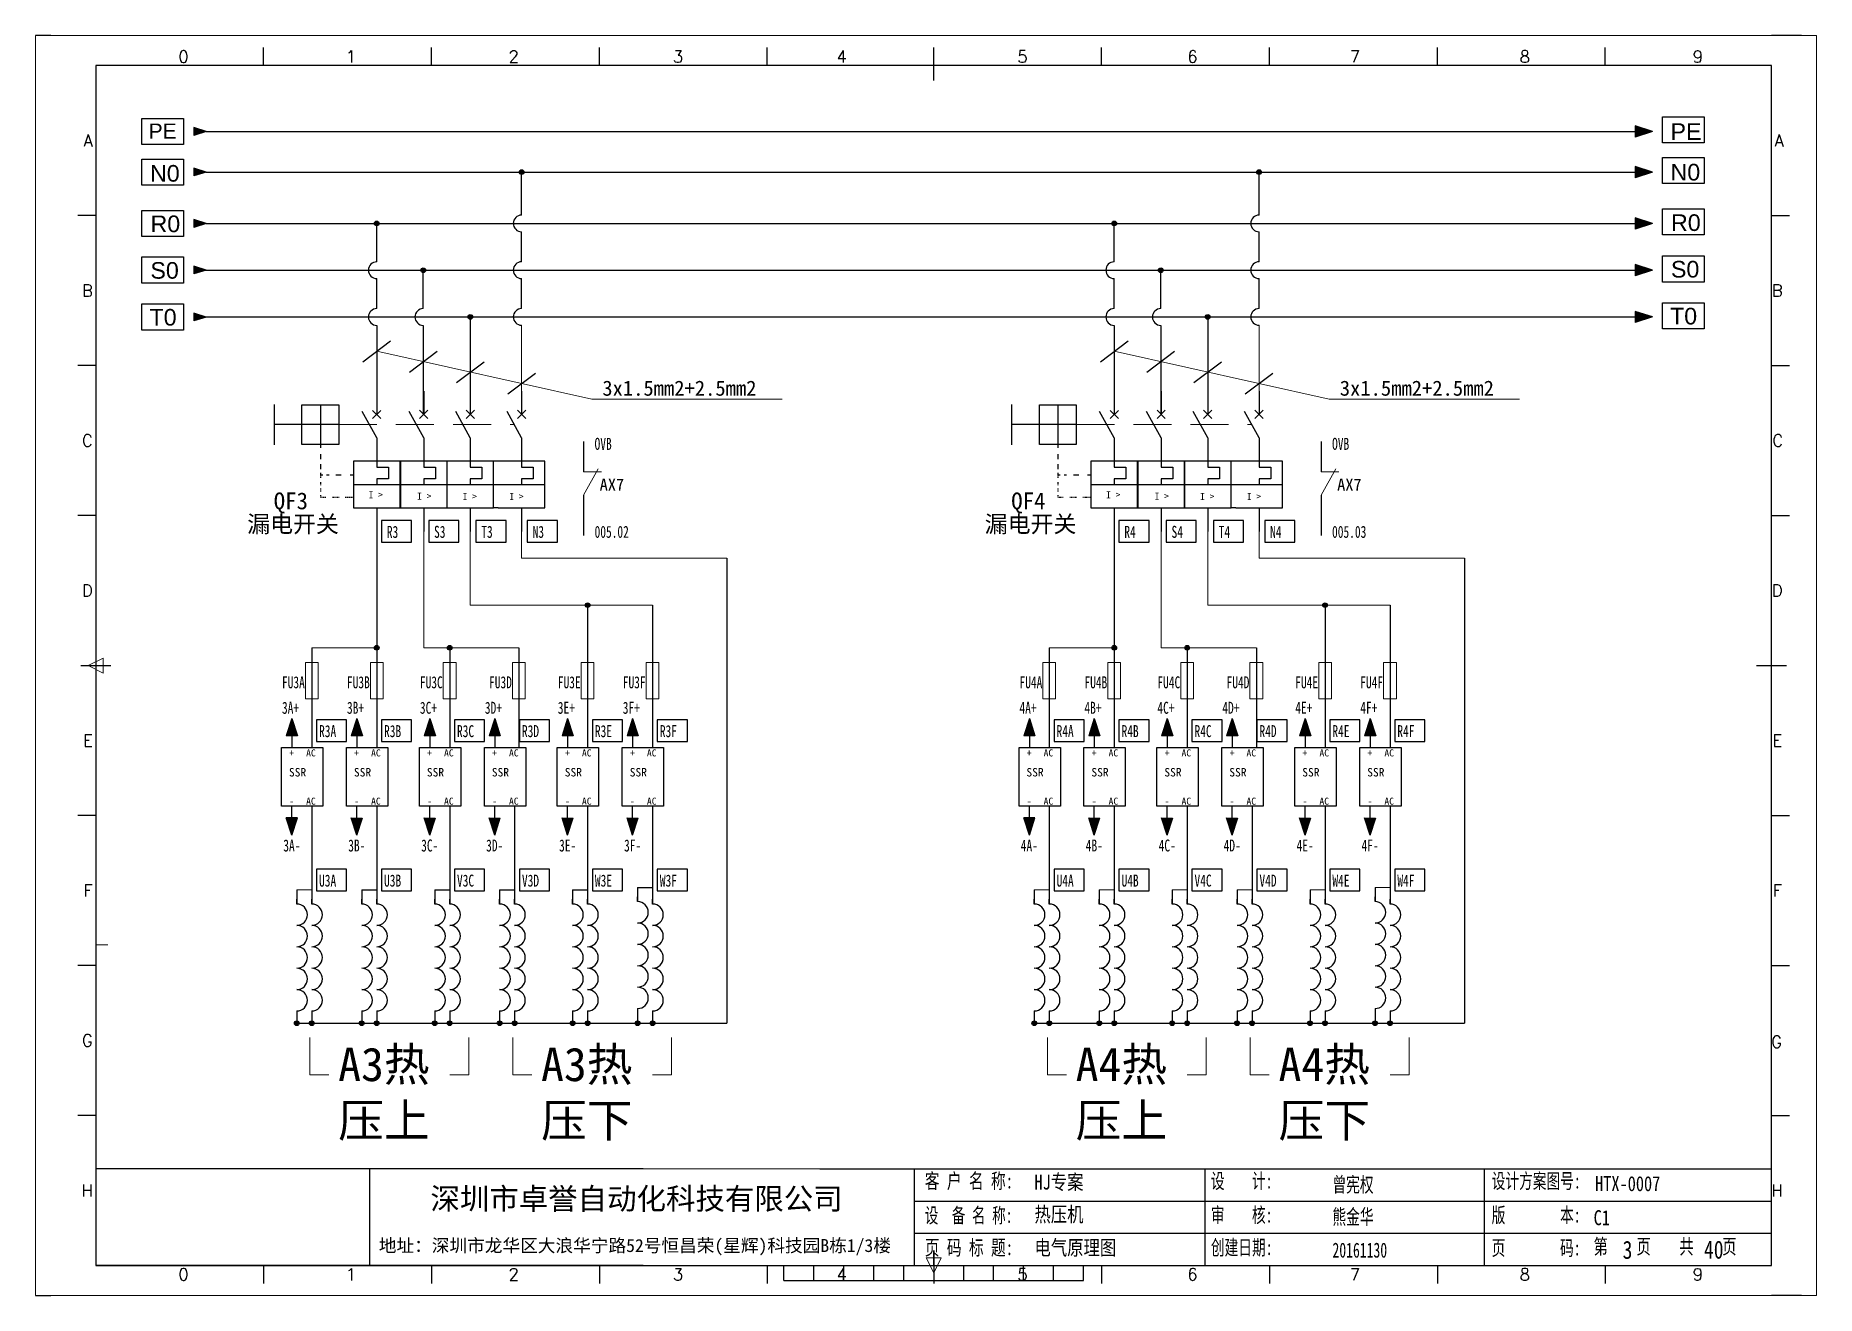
# Model space of a CAD drawing. Extents: x 35123 to 43919, y -4314 to -326.
# Drawn here: x 36271.6 to 36568.6, y -2913.9 to -2703.9 of the extents above; entities that cross this region are included whole.
import ezdxf
from ezdxf.enums import TextEntityAlignment as Align

# ---------------------------------------------------------------- set-up
doc = ezdxf.new("R2010")
doc.units = 0
doc.header["$MEASUREMENT"] = 0
for name, pattern in [('ACANSTGL', [0.11811, 0.07874, -0.03937]), ('ACISOWELD', [3, 2, -1]), ('DASHED2', [9.525, 6.35, -3.175])]:
    doc.linetypes.add(name, pattern=pattern)
for name, color, linetype in [('AE_BOR', 1, 'Continuous'), ('MISC', 2, 'Continuous'), ('SYMS', 7, 'Continuous'), ('细实线层', 7, 'Continuous')]:
    doc.layers.add(name, color=color, linetype=linetype)
doc.styles.add('Standard0.67', font='', dxfattribs={"width": 0.67})
doc.styles.add('Standard_0.8', font='SimSun.ttf', dxfattribs={"width": 0.8})
doc.styles.add('WD', font='romans.shx', dxfattribs={"bigfont": 'gbcbig.shx'})
doc.styles.add('WD_IEC', font='ISOCP2.shx', dxfattribs={"width": 0.9, "height": 4, "bigfont": 'gbcbig.shx'})
doc.styles.add('宋', font='SimSun.ttf', dxfattribs={"width": 0.7})
doc.styles.add('样式 0', font='')
doc.styles.add('样式 8', font='arial.ttf')
doc.styles.get('Standard0.67').set_extended_font_data('FangSong_GB2312')
doc.styles.get('样式 0').set_extended_font_data('KaiTi_GB2312')

msp = doc.modelspace()

# ---------------------------------------------------------------- texts
at = {"color": 0}
for p in [(36366.064, -2763.897), (36489.064, -2763.897)]:
    msp.add_text('3x1.5mm2+2.5mm2', height=2.52, dxfattribs=at).set_placement(p)
at = {"color": 0, "char_height": 2.772, "width": 4.96666, "attachment_point": 1, "style": '样式 8'}
for s, insert in [('N0', (36290.632, -2725.439)), ('N0', (36544.226, -2725.244)), ('R0', (36290.715, -2733.854)), ('R0', (36544.309, -2733.659)), ('S0', (36290.697, -2741.618)), ('S0', (36544.291, -2741.423)), ('T0', (36290.548, -2749.432)), ('T0', (36544.142, -2749.237))]:
    msp.add_mtext(s, dxfattribs=dict(at, insert=insert))
at = {"color": 0, "attachment_point": 1}
for s, insert, char_height, width in [('I >', (36327.086, -2779.818), 1.1694, 4.51104), ('I >', (36450.086, -2779.818), 1.1694, 4.51104), ('I >', (36335.18, -2780.046), 1.1694, 4.51104), ('I >', (36342.765, -2780.098), 1.1694, 4.51104), ('I >', (36350.561, -2780.098), 1.1694, 4.51104), ('I >', (36458.18, -2780.046), 1.1694, 4.51104), ('I >', (36465.765, -2780.098), 1.1694, 4.51104), ('I >', (36473.561, -2780.098), 1.1694, 4.51104), ('+', (36313.858, -2822.853), 1.176, 1.09571), ('AC', (36316.669, -2822.853), 1.176, 1.09571), ('+', (36324.693, -2822.853), 1.176, 1.09571), ('AC', (36327.504, -2822.853), 1.176, 1.09571), ('+', (36336.858, -2822.853), 1.176, 1.09571), ('AC', (36339.669, -2822.853), 1.176, 1.09571), ('+', (36347.693, -2822.853), 1.176, 1.09571), ('AC', (36350.504, -2822.853), 1.176, 1.09571), ('+', (36359.858, -2822.853), 1.176, 1.09571), ('AC', (36362.669, -2822.853), 1.176, 1.09571), ('+', (36370.693, -2822.853), 1.176, 1.09571), ('AC', (36373.504, -2822.853), 1.176, 1.09571), ('+', (36436.858, -2822.853), 1.176, 1.09571), ('AC', (36439.669, -2822.853), 1.176, 1.09571), ('+', (36447.693, -2822.853), 1.176, 1.09571), ('AC', (36450.504, -2822.853), 1.176, 1.09571), ('+', (36459.858, -2822.853), 1.176, 1.09571), ('AC', (36462.669, -2822.853), 1.176, 1.09571), ('+', (36470.693, -2822.853), 1.176, 1.09571), ('AC', (36473.504, -2822.853), 1.176, 1.09571), ('+', (36482.858, -2822.853), 1.176, 1.09571), ('AC', (36485.669, -2822.853), 1.176, 1.09571), ('+', (36493.693, -2822.853), 1.176, 1.09571), ('AC', (36496.504, -2822.853), 1.176, 1.09571), ('SSR', (36313.799, -2825.961), 1.4112, 1.31486), ('SSR', (36324.633, -2825.961), 1.4112, 1.31486), ('SSR', (36336.799, -2825.961), 1.4112, 1.31486), ('SSR', (36347.633, -2825.961), 1.4112, 1.31486), ('SSR', (36359.799, -2825.961), 1.4112, 1.31486), ('SSR', (36370.633, -2825.961), 1.4112, 1.31486), ('SSR', (36436.799, -2825.961), 1.4112, 1.31486), ('SSR', (36447.633, -2825.961), 1.4112, 1.31486), ('SSR', (36459.799, -2825.961), 1.4112, 1.31486), ('SSR', (36470.633, -2825.961), 1.4112, 1.31486), ('SSR', (36482.799, -2825.961), 1.4112, 1.31486), ('SSR', (36493.633, -2825.961), 1.4112, 1.31486), ('-', (36313.858, -2830.896), 1.176, 1.09571), ('AC', (36316.669, -2830.896), 1.176, 1.09571), ('-', (36324.693, -2830.896), 1.176, 1.09571), ('AC', (36327.504, -2830.896), 1.176, 1.09571), ('-', (36336.858, -2830.896), 1.176, 1.09571), ('AC', (36339.669, -2830.896), 1.176, 1.09571), ('-', (36347.693, -2830.896), 1.176, 1.09571), ('AC', (36350.504, -2830.896), 1.176, 1.09571), ('-', (36359.858, -2830.896), 1.176, 1.09571), ('AC', (36362.669, -2830.896), 1.176, 1.09571), ('-', (36370.693, -2830.896), 1.176, 1.09571), ('AC', (36373.504, -2830.896), 1.176, 1.09571), ('-', (36436.858, -2830.896), 1.176, 1.09571), ('AC', (36439.669, -2830.896), 1.176, 1.09571), ('-', (36447.693, -2830.896), 1.176, 1.09571), ('AC', (36450.504, -2830.896), 1.176, 1.09571), ('-', (36459.858, -2830.896), 1.176, 1.09571), ('AC', (36462.669, -2830.896), 1.176, 1.09571), ('-', (36470.693, -2830.896), 1.176, 1.09571), ('AC', (36473.504, -2830.896), 1.176, 1.09571), ('-', (36482.858, -2830.896), 1.176, 1.09571), ('AC', (36485.669, -2830.896), 1.176, 1.09571), ('-', (36493.693, -2830.896), 1.176, 1.09571), ('AC', (36496.504, -2830.896), 1.176, 1.09571)]:
    msp.add_mtext(s, dxfattribs=dict(at, insert=insert, char_height=char_height, width=width))
for s, insert, char_height, width, attachment_point in [('{\\fSimSun|b0|i0|c134|p54;A3热\\P压上}', (36322.012, -2872.556), 5.6, 34.27378, 1), ('{\\fSimSun|b0|i0|c134|p54;A3热\\P压下}', (36355.847, -2872.556), 5.6, 34.27378, 1), ('{\\fSimSun|b0|i0|c134|p54;A4热\\P压上}', (36445.012, -2872.556), 5.6, 34.27378, 1), ('{\\fSimSun|b0|i0|c134|p54;A4热\\P压下}', (36478.847, -2872.556), 5.6, 34.27378, 1), ('{\\fSimSun|b0|i0|c134|p2;深圳市卓誉自动化科技有限公司}', (36337.405, -2899.958), 3.6, 80.67766, 7), ('{\\fSimSun|b0|i0|c134|p2;地址：深圳市龙华区大浪华宁路52号恒昌荣(星辉)科技园B栋1/3楼}', (36328.793, -2907.218), 2.16, 89.25675, 7)]:
    msp.add_mtext(s, dxfattribs=dict(insert=insert, char_height=char_height, width=width, attachment_point=attachment_point))
at = {"ltscale": 2, "attachment_point": 1}
for s, insert, char_height, width, style in [('{\\fSimSun|b0|i0|c134|p2;\\W0.72;客 户 名 称:}', (36419.853, -2893.553), 2.5, 16.24768, 'Standard0.67'), ('HJ专案', (36438.14, -2893.727), 2.5, 33.90777, 'Standard_0.8'), ('{\\fSimSun|b0|i0|c134|p2;设    计:}', (36467.568, -2893.553), 2.5, 12.03121, 'Standard0.67'), ('{\\fSimSun|b0|i0|c134|p2;曾宪权}', (36487.845, -2894.155), 2.5, 12.03121, 'Standard0.67'), ('{\\fSimSun|b0|i0|c134|p2;设计方案图号:}', (36514.401, -2893.553), 2.5, 15.1644, 'Standard0.67'), ('{\\f@SimSun|b0|i0|c134|p2;HTX-0007}', (36531.639, -2893.994), 2.5, 33.90777, 'Standard_0.8'), ('{\\fSimSun|b0|i0|c134|p2;\\W0.66;设  备 名 称:}', (36419.853, -2899.282), 2.5, 15.12342, 'Standard0.67'), ('{\\fSimSun|b0|i0|c134|p2;热压机}', (36438.14, -2899.115), 2.5, 33.90777, 'Standard_0.8'), ('{\\fSimSun|b0|i0|c134|p2;审    核:}', (36467.568, -2899.227), 2.5, 12.03121, 'Standard0.67'), ('{\\fSimSun|b0|i0|c134|p2;熊金华}', (36487.845, -2899.517), 2.5, 12.03121, 'Standard0.67'), ('{\\fSimSun|b0|i0|c134|p2;版        本:}', (36514.401, -2899.227), 2.5, 16.84978, 'Standard0.67'), ('C1', (36531.399, -2899.667), 2.5, 5.97175, 'Standard_0.8'), ('{\\fSimSun|b0|i0|c134|p2;\\W0.72;页 码 标 题:}', (36419.853, -2904.65), 2.5, 15.12342, 'Standard0.67'), ('{\\fSimSun|b0|i0|c134|p2;电气原理图}', (36438.14, -2904.663), 2.5, 33.90777, 'Standard_0.8'), ('{\\fSimSun|b0|i0|c134|p2;创建日期:}', (36467.568, -2904.634), 2.5, 12.03121, 'Standard0.67'), ('{\\fSimSun|b0|i0|c134|p2;页        码:}', (36514.401, -2904.713), 2.5, 15.72579, 'Standard0.67'), ('第    页    共    页', (36531.397, -2904.468), 2.5, 33.90777, '宋'), ('{\\fSimSun|b0|i0|c134|p2;20161130}', (36487.845, -2905.075), 2.5, 12.03121, 'Standard0.67'), ('3', (36536.231, -2904.773), 3, 3.76639, 'Standard_0.8'), ('40', (36549.804, -2904.748), 3, 3.76639, 'Standard_0.8')]:
    msp.add_mtext(s, dxfattribs=dict(at, insert=insert, char_height=char_height, width=width, style=style))
at = {"layer": 'MISC', "color": 0, "attachment_point": 1}
for s, insert, char_height, width, style in [('\\pxqc;PE', (36290.257, -2718.518), 2.5, 4.96666, '样式 8'), ('PE', (36544.226, -2718.479), 2.772, 4.96666, '样式 8'), ('OVB', (36364.776, -2770.918), 2, 5.01683, '宋'), ('OVB', (36487.776, -2770.918), 2, 5.01683, '宋'), ('AX7', (36365.626, -2777.714), 2, 5.01683, '样式 0'), ('AX7', (36488.626, -2777.714), 2, 5.01683, '样式 0'), ('QF3', (36311.264, -2780.026), 2.8, 5.01683, '样式 0'), ('QF4', (36434.264, -2780.026), 2.8, 5.01683, '样式 0'), ('漏电开关', (36306.847, -2783.883), 2.8, 21.59755, '样式 0'), ('R3', (36330.126, -2785.591), 2, 5.01683, '宋'), ('S3', (36338.001, -2785.589), 2, 5.01683, '宋'), ('T3', (36345.875, -2785.588), 2, 5.01683, '宋'), ('N3', (36354.44, -2785.588), 2, 5.01683, '宋'), ('005.02', (36364.776, -2785.587), 2, 5.01683, '宋'), ('漏电开关', (36429.847, -2783.883), 2.8, 21.59755, '样式 0'), ('R4', (36453.126, -2785.591), 2, 5.01683, '宋'), ('S4', (36461.001, -2785.589), 2, 5.01683, '宋'), ('T4', (36468.875, -2785.588), 2, 5.01683, '宋'), ('N4', (36477.44, -2785.588), 2, 5.01683, '宋'), ('005.03', (36487.776, -2785.587), 2, 5.01683, '宋'), ('FU3A', (36312.64, -2810.671), 2, 5.01683, '宋'), ('FU3B', (36323.475, -2810.671), 2, 5.01683, '宋'), ('FU3C', (36335.64, -2810.671), 2, 5.01683, '宋'), ('FU3D', (36347.177, -2810.671), 2, 5.01683, '宋'), ('FU3E', (36358.64, -2810.671), 2, 5.01683, '宋'), ('FU3F', (36369.475, -2810.671), 2, 5.01683, '宋'), ('FU4A', (36435.64, -2810.671), 2, 5.01683, '宋'), ('FU4B', (36446.475, -2810.671), 2, 5.01683, '宋'), ('FU4C', (36458.64, -2810.671), 2, 5.01683, '宋'), ('FU4D', (36470.177, -2810.671), 2, 5.01683, '宋'), ('FU4E', (36481.64, -2810.671), 2, 5.01683, '宋'), ('FU4F', (36492.475, -2810.671), 2, 5.01683, '宋'), ('3A+', (36312.64, -2814.916), 2, 5.01683, '宋'), ('3B+', (36323.475, -2814.916), 2, 5.01683, '宋'), ('3C+', (36335.64, -2814.916), 2, 5.01683, '宋'), ('3D+', (36346.475, -2814.916), 2, 5.01683, '宋'), ('3E+', (36358.64, -2814.916), 2, 5.01683, '宋'), ('3F+', (36369.475, -2814.916), 2, 5.01683, '宋'), ('4A+', (36435.64, -2814.916), 2, 5.01683, '宋'), ('4B+', (36446.475, -2814.916), 2, 5.01683, '宋'), ('4C+', (36458.64, -2814.916), 2, 5.01683, '宋'), ('4D+', (36469.475, -2814.916), 2, 5.01683, '宋'), ('4E+', (36481.64, -2814.916), 2, 5.01683, '宋'), ('4F+', (36492.475, -2814.916), 2, 5.01683, '宋'), ('R3A', (36318.827, -2818.811), 2, 5.01683, '宋'), ('R3B', (36329.662, -2818.811), 2, 5.01683, '宋'), ('R3C', (36341.827, -2818.811), 2, 5.01683, '宋'), ('R3D', (36352.662, -2818.811), 2, 5.01683, '宋'), ('R3E', (36364.827, -2818.811), 2, 5.01683, '宋'), ('R3F', (36375.662, -2818.811), 2, 5.01683, '宋'), ('R4A', (36441.827, -2818.811), 2, 5.01683, '宋'), ('R4B', (36452.662, -2818.811), 2, 5.01683, '宋'), ('R4C', (36464.827, -2818.811), 2, 5.01683, '宋'), ('R4D', (36475.662, -2818.811), 2, 5.01683, '宋'), ('R4E', (36487.827, -2818.811), 2, 5.01683, '宋'), ('R4F', (36498.662, -2818.811), 2, 5.01683, '宋'), ('3A-', (36312.856, -2837.876), 2, 5.01683, '宋'), ('3B-', (36323.691, -2837.876), 2, 5.01683, '宋'), ('3C-', (36335.856, -2837.876), 2, 5.01683, '宋'), ('3D-', (36346.691, -2837.876), 2, 5.01683, '宋'), ('3E-', (36358.856, -2837.876), 2, 5.01683, '宋'), ('3F-', (36369.691, -2837.876), 2, 5.01683, '宋'), ('4A-', (36435.856, -2837.876), 2, 5.01683, '宋'), ('4B-', (36446.691, -2837.876), 2, 5.01683, '宋'), ('4C-', (36458.856, -2837.876), 2, 5.01683, '宋'), ('4D-', (36469.691, -2837.876), 2, 5.01683, '宋'), ('4E-', (36481.856, -2837.876), 2, 5.01683, '宋'), ('4F-', (36492.691, -2837.876), 2, 5.01683, '宋'), ('U3A', (36318.827, -2843.726), 2, 5.01683, '宋'), ('U3B', (36329.662, -2843.726), 2, 5.01683, '宋'), ('V3C', (36341.827, -2843.726), 2, 5.01683, '宋'), ('V3D', (36352.662, -2843.726), 2, 5.01683, '宋'), ('W3E', (36364.827, -2843.726), 2, 5.01683, '宋'), ('W3F', (36375.662, -2843.726), 2, 5.01683, '宋'), ('U4A', (36441.827, -2843.726), 2, 5.01683, '宋'), ('U4B', (36452.662, -2843.726), 2, 5.01683, '宋'), ('V4C', (36464.827, -2843.726), 2, 5.01683, '宋'), ('V4D', (36475.662, -2843.726), 2, 5.01683, '宋'), ('W4E', (36487.827, -2843.726), 2, 5.01683, '宋'), ('W4F', (36498.662, -2843.726), 2, 5.01683, '宋')]:
    msp.add_mtext(s, dxfattribs=dict(at, insert=insert, char_height=char_height, width=width, style=style))

# ---------------------------------------------------------------- blocks, each defined once
blk = doc.blocks.new('gb_a2_a')
for p, q in [((584, 410), (25, 410)), ((25, 410), (25, 10)), ((584, 10), (584, 410)), ((25, 10), (584, 10))]:
    blk.add_line(p, q)
at = {"lineweight": 9, "ltscale": 0.1}
blk.add_line((25, 116.86), (29, 116.86), dxfattribs=at)
at = {"layer": 'AE_BOR', "lineweight": 30}
for p, q in [((10, 420), (4.93, 420)), ((594, 420), (584, 420)), ((4.93, 0), (10, 0)), ((594, 0), (584, 0))]:
    blk.add_line(p, q, dxfattribs=at)
at = {"layer": 'AE_BOR', "color": 1, "lineweight": 15}
for p, q in [((4.93, 420), (598.93, 420)), ((4.93, 0), (4.93, 420)), ((598.93, 420), (598.93, 0)), ((22.5, 210), (27.5, 212.5)), ((27.5, 207.5), (22.5, 210)), ((27.5, 212.5), (27.5, 207.5)), ((304.5, 7.5), (302, 12.5)), ((302, 12.5), (307, 12.5)), ((307, 12.5), (304.5, 7.5)), ((598.93, 0), (4.93, 0))]:
    blk.add_line(p, q, dxfattribs=at)
at = {"layer": 'AE_BOR'}
for p, q in [((81, 410), (81, 416)), ((137, 410), (137, 416)), ((193, 410), (193, 416)), ((249, 410), (249, 416)), ((304.5, 410), (304.5, 416)), ((360.5, 410), (360.5, 416)), ((416.5, 410), (416.5, 416)), ((472.5, 410), (472.5, 416)), ((528.5, 410), (528.5, 416)), ((25, 360), (19, 360)), ((584, 360), (590, 360)), ((25, 310), (19, 310)), ((584, 310), (590, 310)), ((25, 260), (19, 260)), ((584, 260), (590, 260)), ((25, 160), (19, 160)), ((584, 160), (590, 160)), ((25, 110), (19, 110)), ((584, 110), (590, 110)), ((25, 60), (19, 60)), ((584, 60), (590, 60)), ((81, 10), (81, 4)), ((137, 10), (137, 4)), ((193, 10), (193, 4)), ((249, 10), (249, 4)), ((304.5, 10), (304.5, 4)), ((360.5, 10), (360.5, 4)), ((416.5, 10), (416.5, 4)), ((472.5, 10), (472.5, 4)), ((528.5, 10), (528.5, 4))]:
    blk.add_line(p, q, dxfattribs=at)
at = {"layer": 'AE_BOR', "color": 2, "lineweight": 30}
for p, q in [((304.5, 405), (304.5, 415)), ((20, 210), (30, 210)), ((579, 210), (589, 210)), ((304.5, 10), (304.5, 15)), ((304.5, 15), (304.5, 5)), ((254.5, 5), (254.5, 10)), ((264.5, 5), (264.5, 10)), ((274.5, 5), (274.5, 10)), ((284.5, 5), (284.5, 10)), ((294.5, 5), (294.5, 10)), ((304.5, 10), (304.5, 5)), ((314.5, 5), (314.5, 10)), ((324.5, 5), (324.5, 10)), ((334.5, 5), (334.5, 10)), ((344.5, 5), (344.5, 10)), ((354.5, 5), (354.5, 10)), ((254.5, 5), (354.5, 5))]:
    blk.add_line(p, q, dxfattribs=at)
at = {"layer": 'AE_BOR', "style": 'WD'}
for s, p in [('0', (54.27, 411)), ('1', (110.12, 411)), ('2', (164.42, 411)), ('3', (219.22, 411)), ('4', (273.82, 411)), ('5', (334.12, 411)), ('6', (390.81, 411)), ('7', (445.01, 411)), ('8', (501.67, 411)), ('9', (559.4, 411)), ('0', (54.27, 5)), ('1', (110.12, 5)), ('2', (164.42, 5)), ('3', (219.22, 5)), ('4', (273.82, 5)), ('5', (334.12, 5)), ('6', (390.81, 5)), ('7', (445.01, 5)), ('8', (501.67, 5)), ('9', (559.4, 5))]:
    blk.add_text(s, height=4, dxfattribs=at).set_placement(p, align=Align.CENTER)
for s, p in [('A', (24, 385)), ('A', (588.05, 385)), ('B', (24, 335)), ('B', (587.67, 335)), ('C', (24, 285)), ('C', (587.86, 285)), ('D', (24, 235)), ('D', (587.67, 235)), ('E', (24, 185)), ('E', (587.48, 185)), ('F', (24, 135)), ('F', (587.48, 135)), ('F', (587.48, 135)), ('G', (24, 85)), ('G', (587.48, 84.56)), ('H', (24, 35)), ('H', (587.67, 35))]:
    blk.add_text(s, height=4, dxfattribs=at).set_placement(p, align=Align.MIDDLE_RIGHT)
blk = doc.blocks.new('VCB11THI')
for p, q in [((0, 7.5), (0, 2.5)), ((0, -2.5), (-3.12, 3.12)), ((-0.88, 3.38), (0.88, 1.62)), ((-0.88, 1.62), (0.88, 3.38)), ((0, -2.5), (0, -8.75)), ((0, -8.75), (2.5, -8.75)), ((0, -11.25), (0, -12.5)), ((2.5, -11.25), (0, -11.25)), ((2.5, -8.75), (2.5, -11.25)), ((-5, -12.5), (5, -12.5)), ((0, -17.5), (0, -22.5))]:
    blk.add_line(p, q)
blk.add_lwpolyline([(-5, -7.5), (-5, -17.5), (5, -17.5), (5, -7.5)], close=True)
at = {"style": 'WD_IEC'}
for tag, p in [('INST', (-8, 5.25)), ('LOC', (-8, 1.75)), ('TAG1', (-8, -1.75)), ('RATING1', (-8, -6.35)), ('DESC1', (-8, -14.35)), ('DESC3', (-8, -21.35)), ('DESC2', (-8, -17.85))]:
    blk.add_attdef(tag, text='', height=2.5, dxfattribs=at).set_placement(p, align=Align.RIGHT)
at = {"style": 'WD_IEC', "flags": 1}
for tag, p, height in [('X2TERM01', (0, 7.5), 0.32), ('MFG', (2.75, 6.5), 1.5), ('CAT', (2.75, 4), 1.5), ('X4LINK', (-2, 0), 0.32), ('X1LINK', (-0.5, 0), 0.32), ('CONTACT', (-5, -7.5), 1), ('COMMON', (-3.75, -8.75), 1), ('ASSYCODE', (1, -19), 1), ('X8TERM02', (0, -22.5), 0.32), ('FAMILY', (1, -20.5), 1), ('CATDESC', (1, -22), 1)]:
    blk.add_attdef(tag, p, '', height=height, dxfattribs=at)
at = {"style": 'WD_IEC'}
blk.add_attdef('TERM01', text='', height=2, rotation=90, dxfattribs=at).set_placement((-1, 7.5), align=Align.RIGHT)
at = {"lineweight": 15, "style": 'WD_IEC'}
blk.add_attdef('XREF', text='', height=2.5, dxfattribs=at).set_placement((-8, -10.35), align=Align.RIGHT)
at = {"style": 'WD_IEC'}
blk.add_attdef('TERM02', (-1, -22.5), '', height=2, rotation=90, dxfattribs=at)
at = {"linetype": 'Continuous', "style": 'WD_IEC'}
blk.add_attdef('T', text='', height=2.5, dxfattribs=at).set_placement((0, -15), align=Align.MIDDLE_CENTER)
blk = doc.blocks.new('VCB21THI')
for p, q in [((0, 7.5), (0, 2.5)), ((0, -2.5), (-3.12, 3.12)), ((-0.88, 3.38), (0.88, 1.62)), ((-0.88, 1.62), (0.88, 3.38)), ((0, -2.5), (0, -8.75)), ((0, -8.75), (2.5, -8.75)), ((0, -11.25), (0, -12.5)), ((2.5, -11.25), (0, -11.25)), ((2.5, -8.75), (2.5, -11.25)), ((-5, -12.5), (5, -12.5)), ((0, -17.5), (0, -22.5))]:
    blk.add_line(p, q)
blk.add_lwpolyline([(-5, -7.5), (-5, -17.5), (5, -17.5), (5, -7.5)], close=True)
at = {"style": 'WD_IEC'}
for tag, p in [('INST', (-8, 5.25)), ('LOC', (-8, 1.75)), ('TAG2', (-8, -1.75)), ('RATING1', (-8, -6.35)), ('DESC1', (-8, -14.35)), ('DESC3', (-8, -21.35)), ('DESC2', (-8, -17.85))]:
    blk.add_attdef(tag, text='', height=2.5, dxfattribs=at).set_placement(p, align=Align.RIGHT)
at = {"style": 'WD_IEC', "flags": 1}
for tag, p, height in [('X2TERM01', (0, 7.5), 0.32), ('X4LINK', (-2, 0), 0.32), ('X1LINK', (-0.5, 0), 0.32), ('CONTACT', (-5, -7.5), 1), ('COMMON', (-3.75, -8.75), 1), ('X8TERM02', (0, -22.5), 0.32), ('FAMILY', (1, -20.5), 1)]:
    blk.add_attdef(tag, p, '', height=height, dxfattribs=at)
at = {"style": 'WD_IEC'}
blk.add_attdef('TERM01', text='', height=2, rotation=90, dxfattribs=at).set_placement((-1, 7.5), align=Align.RIGHT)
at = {"lineweight": 15, "style": 'WD_IEC'}
blk.add_attdef('XREF', text='', height=2.5, dxfattribs=at).set_placement((-8, -10.35), align=Align.RIGHT)
at = {"style": 'WD_IEC'}
blk.add_attdef('TERM02', (-1, -22.5), '', height=2, rotation=90, dxfattribs=at)
at = {"linetype": 'Continuous', "style": 'WD_IEC'}
blk.add_attdef('T', text='', height=2.5, dxfattribs=at).set_placement((0, -15), align=Align.MIDDLE_CENTER)
blk = doc.blocks.new('WDDOT')
blk.add_hatch(color=256).paths.add_polyline_path([(0.5, 0, 1), (-0.5, 0, 1)])
blk.add_circle((0, 0), 0.5)

# ---------------------------------------------------------------- hatches: boundary and pattern name
for points in [[(36299.996, -2726.613), (36297.953, -2725.958), (36297.953, -2727.267)], [(36541.231, -2726.613), (36538.313, -2725.677), (36538.313, -2727.548)], [(36299.996, -2735.178), (36297.953, -2734.524), (36297.953, -2735.833)], [(36541.231, -2735.178), (36538.313, -2734.243), (36538.313, -2736.114)], [(36299.996, -2742.94), (36297.953, -2742.286), (36297.953, -2743.595)], [(36541.231, -2742.975), (36538.313, -2742.039), (36538.313, -2743.91)], [(36299.996, -2750.775), (36297.953, -2750.12), (36297.953, -2751.43)], [(36541.231, -2750.771), (36538.313, -2749.836), (36538.313, -2751.706)], [(36314.287, -2817.694), (36315.222, -2820.612), (36313.352, -2820.612)], [(36325.121, -2817.694), (36326.057, -2820.612), (36324.186, -2820.612)], [(36337.287, -2817.694), (36338.222, -2820.612), (36336.352, -2820.612)], [(36348.121, -2817.694), (36349.057, -2820.612), (36347.186, -2820.612)], [(36360.287, -2817.694), (36361.222, -2820.612), (36359.352, -2820.612)], [(36371.121, -2817.694), (36372.057, -2820.612), (36370.186, -2820.612)], [(36437.287, -2817.694), (36438.222, -2820.612), (36436.352, -2820.612)], [(36448.121, -2817.694), (36449.057, -2820.612), (36447.186, -2820.612)], [(36460.287, -2817.694), (36461.222, -2820.612), (36459.352, -2820.612)], [(36471.121, -2817.694), (36472.057, -2820.612), (36470.186, -2820.612)], [(36483.287, -2817.694), (36484.222, -2820.612), (36482.352, -2820.612)], [(36494.121, -2817.694), (36495.057, -2820.612), (36493.186, -2820.612)], [(36314.287, -2837.163), (36315.222, -2834.245), (36313.352, -2834.245)], [(36325.121, -2837.163), (36326.057, -2834.245), (36324.186, -2834.245)], [(36337.287, -2837.163), (36338.222, -2834.245), (36336.352, -2834.245)], [(36348.121, -2837.163), (36349.057, -2834.245), (36347.186, -2834.245)], [(36360.287, -2837.163), (36361.222, -2834.245), (36359.352, -2834.245)], [(36371.121, -2837.163), (36372.057, -2834.245), (36370.186, -2834.245)], [(36437.287, -2837.163), (36438.222, -2834.245), (36436.352, -2834.245)], [(36448.121, -2837.163), (36449.057, -2834.245), (36447.186, -2834.245)], [(36460.287, -2837.163), (36461.222, -2834.245), (36459.352, -2834.245)], [(36471.121, -2837.163), (36472.057, -2834.245), (36470.186, -2834.245)], [(36483.287, -2837.163), (36484.222, -2834.245), (36482.352, -2834.245)], [(36494.121, -2837.163), (36495.057, -2834.245), (36493.186, -2834.245)]]:
    msp.add_hatch(color=0).paths.add_polyline_path(points)
h = msp.add_hatch(color=0)
edge = h.paths.add_edge_path()
edge.add_arc((36352.607, -2726.606), 0.389, 0, 360)
h = msp.add_hatch(color=0)
edge = h.paths.add_edge_path()
edge.add_arc((36475.607, -2726.606), 0.389, 0, 360)
h = msp.add_hatch(color=0)
edge = h.paths.add_edge_path()
edge.add_arc((36328.445, -2735.178), 0.389, 0, 360)
h = msp.add_hatch(color=0)
edge = h.paths.add_edge_path()
edge.add_arc((36451.445, -2735.178), 0.389, 0, 360)
h = msp.add_hatch(color=0)
edge = h.paths.add_edge_path()
edge.add_arc((36336.207, -2742.975), 0.389, 0, 360)
h = msp.add_hatch(color=0)
edge = h.paths.add_edge_path()
edge.add_arc((36459.207, -2742.975), 0.389, 0, 360)
h = msp.add_hatch(color=0)
edge = h.paths.add_edge_path()
edge.add_arc((36344.041, -2750.771), 0.389, 0, 360)
h = msp.add_hatch(color=0)
edge = h.paths.add_edge_path()
edge.add_arc((36467.041, -2750.771), 0.389, 0, 360)
h = msp.add_hatch(color=0)
edge = h.paths.add_edge_path()
edge.add_arc((36363.61, -2798.813), 0.389, 0, 360)
h = msp.add_hatch(color=0)
edge = h.paths.add_edge_path()
edge.add_arc((36486.61, -2798.813), 0.389, 0, 360)
h = msp.add_hatch(color=0)
edge = h.paths.add_edge_path()
edge.add_arc((36328.445, -2805.908), 0.389, 0, 360)
h = msp.add_hatch(color=0)
edge = h.paths.add_edge_path()
edge.add_arc((36340.612, -2805.909), 0.389, 0, 360)
h = msp.add_hatch(color=0)
edge = h.paths.add_edge_path()
edge.add_arc((36451.445, -2805.908), 0.389, 0, 360)
h = msp.add_hatch(color=0)
edge = h.paths.add_edge_path()
edge.add_arc((36463.612, -2805.909), 0.389, 0, 360)
h = msp.add_hatch(color=0)
edge = h.paths.add_edge_path()
edge.add_arc((36315.11, -2868.508), 0.389, 0, 360)
h = msp.add_hatch(color=0)
edge = h.paths.add_edge_path()
edge.add_arc((36317.61, -2868.508), 0.389, 0, 360)
h = msp.add_hatch(color=0)
edge = h.paths.add_edge_path()
edge.add_arc((36325.945, -2868.508), 0.389, 0, 360)
h = msp.add_hatch(color=0)
edge = h.paths.add_edge_path()
edge.add_arc((36328.445, -2868.508), 0.389, 0, 360)
h = msp.add_hatch(color=0)
edge = h.paths.add_edge_path()
edge.add_arc((36338.11, -2868.508), 0.389, 0, 360)
h = msp.add_hatch(color=0)
edge = h.paths.add_edge_path()
edge.add_arc((36340.61, -2868.508), 0.389, 0, 360)
h = msp.add_hatch(color=0)
edge = h.paths.add_edge_path()
edge.add_arc((36348.945, -2868.508), 0.389, 0, 360)
h = msp.add_hatch(color=0)
edge = h.paths.add_edge_path()
edge.add_arc((36351.445, -2868.508), 0.389, 0, 360)
h = msp.add_hatch(color=0)
edge = h.paths.add_edge_path()
edge.add_arc((36361.11, -2868.508), 0.389, 0, 360)
h = msp.add_hatch(color=0)
edge = h.paths.add_edge_path()
edge.add_arc((36363.61, -2868.508), 0.389, 0, 360)
h = msp.add_hatch(color=0)
edge = h.paths.add_edge_path()
edge.add_arc((36371.945, -2868.508), 0.389, 0, 360)
h = msp.add_hatch(color=0)
edge = h.paths.add_edge_path()
edge.add_arc((36374.445, -2868.508), 0.389, 0, 360)
h = msp.add_hatch(color=0)
edge = h.paths.add_edge_path()
edge.add_arc((36438.11, -2868.508), 0.389, 0, 360)
h = msp.add_hatch(color=0)
edge = h.paths.add_edge_path()
edge.add_arc((36440.61, -2868.508), 0.389, 0, 360)
h = msp.add_hatch(color=0)
edge = h.paths.add_edge_path()
edge.add_arc((36448.945, -2868.508), 0.389, 0, 360)
h = msp.add_hatch(color=0)
edge = h.paths.add_edge_path()
edge.add_arc((36451.445, -2868.508), 0.389, 0, 360)
h = msp.add_hatch(color=0)
edge = h.paths.add_edge_path()
edge.add_arc((36461.11, -2868.508), 0.389, 0, 360)
h = msp.add_hatch(color=0)
edge = h.paths.add_edge_path()
edge.add_arc((36463.61, -2868.508), 0.389, 0, 360)
h = msp.add_hatch(color=0)
edge = h.paths.add_edge_path()
edge.add_arc((36471.945, -2868.508), 0.389, 0, 360)
h = msp.add_hatch(color=0)
edge = h.paths.add_edge_path()
edge.add_arc((36474.445, -2868.508), 0.389, 0, 360)
h = msp.add_hatch(color=0)
edge = h.paths.add_edge_path()
edge.add_arc((36484.11, -2868.508), 0.389, 0, 360)
h = msp.add_hatch(color=0)
edge = h.paths.add_edge_path()
edge.add_arc((36486.61, -2868.508), 0.389, 0, 360)
h = msp.add_hatch(color=0)
edge = h.paths.add_edge_path()
edge.add_arc((36494.945, -2868.508), 0.389, 0, 360)
h = msp.add_hatch(color=0)
edge = h.paths.add_edge_path()
edge.add_arc((36497.445, -2868.508), 0.389, 0, 360)
at = {"layer": 'MISC'}
for points in [[(36299.996, -2719.848), (36297.953, -2719.193), (36297.953, -2720.503)], [(36541.231, -2719.848), (36538.313, -2718.913), (36538.313, -2720.783)]]:
    msp.add_hatch(color=0, dxfattribs=at).paths.add_polyline_path(points)

# ---------------------------------------------------------------- linework, layer by layer
at = {"color": 0}
for p, q in [((36299.996, -2726.613), (36297.953, -2725.958)), ((36297.953, -2725.958), (36297.953, -2727.267)), ((36541.231, -2726.613), (36538.313, -2725.677)), ((36538.313, -2725.677), (36538.313, -2727.548)), ((36299.996, -2726.613), (36297.953, -2727.267)), ((36299.996, -2726.613), (36538.313, -2726.613)), ((36352.607, -2733.778), (36352.607, -2726.606)), ((36475.607, -2733.778), (36475.607, -2726.606)), ((36541.231, -2726.613), (36538.313, -2727.548)), ((36299.996, -2735.178), (36297.953, -2734.524)), ((36297.953, -2734.524), (36297.953, -2735.833)), ((36299.996, -2735.178), (36297.953, -2735.833)), ((36299.996, -2735.178), (36538.313, -2735.178)), ((36328.445, -2741.58), (36328.445, -2735.178)), ((36451.445, -2741.58), (36451.445, -2735.178)), ((36541.231, -2735.178), (36538.313, -2734.243)), ((36538.313, -2734.243), (36538.313, -2736.114)), ((36541.231, -2735.178), (36538.313, -2736.114)), ((36352.607, -2741.574), (36352.607, -2736.566)), ((36475.607, -2741.574), (36475.607, -2736.566)), ((36299.996, -2742.94), (36297.953, -2742.286)), ((36297.953, -2742.286), (36297.953, -2743.595)), ((36299.996, -2742.94), (36297.953, -2743.595)), ((36299.889, -2742.975), (36538.313, -2742.975)), ((36336.207, -2749.377), (36336.207, -2742.975)), ((36459.207, -2749.377), (36459.207, -2742.975)), ((36541.231, -2742.975), (36538.313, -2742.039)), ((36538.313, -2742.039), (36538.313, -2743.91)), ((36541.231, -2742.975), (36538.313, -2743.91)), ((36328.445, -2749.377), (36328.445, -2744.369)), ((36352.607, -2749.37), (36352.607, -2744.362)), ((36451.445, -2749.377), (36451.445, -2744.369)), ((36475.607, -2749.37), (36475.607, -2744.362)), ((36299.996, -2750.775), (36297.953, -2750.12)), ((36297.953, -2750.12), (36297.953, -2751.43)), ((36541.231, -2750.771), (36538.313, -2749.836)), ((36538.313, -2749.836), (36538.313, -2751.706)), ((36299.996, -2750.775), (36297.953, -2751.43)), ((36299.983, -2750.771), (36538.313, -2750.771)), ((36328.445, -2752.165), (36328.445, -2767.014)), ((36336.207, -2752.165), (36336.207, -2767.014)), ((36344.041, -2750.771), (36344.041, -2767.014)), ((36451.445, -2752.165), (36451.445, -2767.014)), ((36459.207, -2752.165), (36459.207, -2767.014)), ((36467.041, -2750.771), (36467.041, -2767.014)), ((36541.231, -2750.771), (36538.313, -2751.706)), ((36352.607, -2763.116), (36352.607, -2767.014)), ((36475.607, -2763.116), (36475.607, -2767.014)), ((36311.323, -2765.352), (36311.323, -2772.075)), ((36319.048, -2765.391), (36319.048, -2772.036)), ((36352.607, -2770.912), (36350.171, -2766.527)), ((36351.918, -2766.325), (36353.296, -2767.703)), ((36351.918, -2767.703), (36353.296, -2766.325)), ((36434.323, -2765.352), (36434.323, -2772.075)), ((36442.048, -2765.391), (36442.048, -2772.036)), ((36475.607, -2770.912), (36473.171, -2766.527)), ((36474.918, -2766.325), (36476.296, -2767.703)), ((36474.918, -2767.703), (36476.296, -2766.325)), ((36322.118, -2768.714), (36311.323, -2768.714)), ((36352.607, -2770.912), (36352.607, -2775.785)), ((36445.118, -2768.714), (36434.323, -2768.714)), ((36475.607, -2770.912), (36475.607, -2775.785)), ((36319.048, -2772.036), (36319.048, -2772.562)), ((36319.048, -2773.653), (36319.048, -2774.472)), ((36362.943, -2771.535), (36362.943, -2776.56)), ((36442.048, -2772.036), (36442.048, -2772.562)), ((36442.048, -2773.653), (36442.048, -2774.472)), ((36485.943, -2771.535), (36485.943, -2776.56)), ((36319.048, -2775.291), (36319.048, -2776.155)), ((36319.048, -2776.746), (36319.048, -2777.066)), ((36348.709, -2774.81), (36347.94, -2774.81)), ((36356.505, -2774.81), (36348.709, -2774.81)), ((36352.607, -2775.785), (36354.556, -2775.785)), ((36354.556, -2775.785), (36354.556, -2777.734)), ((36356.505, -2782.606), (36356.505, -2774.81)), ((36442.048, -2775.291), (36442.048, -2776.155)), ((36442.048, -2776.746), (36442.048, -2777.066)), ((36471.709, -2774.81), (36470.94, -2774.81)), ((36479.505, -2774.81), (36471.709, -2774.81)), ((36475.607, -2775.785), (36477.556, -2775.785)), ((36477.556, -2775.785), (36477.556, -2777.734)), ((36479.505, -2782.606), (36479.505, -2774.81)), ((36319.048, -2777.066), (36319.443, -2777.066)), ((36320.08, -2777.066), (36320.49, -2777.066)), ((36321.628, -2777.066), (36322.539, -2777.066)), ((36323.996, -2777.066), (36324.551, -2777.066)), ((36347.94, -2778.708), (36356.505, -2778.708)), ((36352.607, -2777.734), (36352.607, -2778.708)), ((36354.556, -2777.734), (36352.607, -2777.734)), ((36442.048, -2777.066), (36442.443, -2777.066)), ((36443.08, -2777.066), (36443.49, -2777.066)), ((36444.628, -2777.066), (36445.539, -2777.066)), ((36446.996, -2777.066), (36447.551, -2777.066)), ((36470.94, -2778.708), (36479.505, -2778.708)), ((36475.607, -2777.734), (36475.607, -2778.708)), ((36477.556, -2777.734), (36475.607, -2777.734)), ((36328.445, -2782.613), (36328.445, -2822.541)), ((36348.709, -2782.606), (36347.94, -2782.606)), ((36348.709, -2782.606), (36356.505, -2782.606)), ((36352.607, -2782.606), (36352.607, -2786.505)), ((36362.942, -2780.458), (36362.943, -2787.189)), ((36451.445, -2782.613), (36451.445, -2822.541)), ((36471.709, -2782.606), (36470.94, -2782.606)), ((36471.709, -2782.606), (36479.505, -2782.606)), ((36475.607, -2782.606), (36475.607, -2786.505)), ((36485.942, -2780.458), (36485.943, -2787.189)), ((36386.858, -2790.98), (36386.858, -2868.508)), ((36509.858, -2790.98), (36509.858, -2868.508)), ((36363.61, -2798.813), (36363.61, -2822.541)), ((36374.445, -2798.814), (36374.445, -2822.541)), ((36486.61, -2798.813), (36486.61, -2822.541)), ((36497.445, -2798.814), (36497.445, -2822.541)), ((36317.61, -2805.908), (36317.61, -2822.541)), ((36340.612, -2805.909), (36340.61, -2822.541)), ((36352.148, -2805.909), (36352.147, -2822.541)), ((36440.61, -2805.908), (36440.61, -2822.541)), ((36463.612, -2805.909), (36463.61, -2822.541)), ((36475.148, -2805.909), (36475.147, -2822.541)), ((36314.287, -2817.694), (36313.352, -2820.612)), ((36314.287, -2817.694), (36315.222, -2820.612)), ((36325.121, -2817.694), (36324.186, -2820.612)), ((36325.121, -2817.694), (36326.057, -2820.612)), ((36337.287, -2817.694), (36336.352, -2820.612)), ((36337.287, -2817.694), (36338.222, -2820.612)), ((36348.121, -2817.694), (36347.186, -2820.612)), ((36348.121, -2817.694), (36349.057, -2820.612)), ((36360.287, -2817.694), (36359.352, -2820.612)), ((36360.287, -2817.694), (36361.222, -2820.612)), ((36371.121, -2817.694), (36370.186, -2820.612)), ((36371.121, -2817.694), (36372.057, -2820.612)), ((36437.287, -2817.694), (36436.352, -2820.612)), ((36437.287, -2817.694), (36438.222, -2820.612)), ((36448.121, -2817.694), (36447.186, -2820.612)), ((36448.121, -2817.694), (36449.057, -2820.612)), ((36460.287, -2817.694), (36459.352, -2820.612)), ((36460.287, -2817.694), (36461.222, -2820.612)), ((36471.121, -2817.694), (36470.186, -2820.612)), ((36471.121, -2817.694), (36472.057, -2820.612)), ((36483.287, -2817.694), (36482.352, -2820.612)), ((36483.287, -2817.694), (36484.222, -2820.612)), ((36494.121, -2817.694), (36493.186, -2820.612)), ((36494.121, -2817.694), (36495.057, -2820.612)), ((36315.222, -2820.612), (36313.352, -2820.612)), ((36314.287, -2819.248), (36314.287, -2822.541)), ((36326.057, -2820.612), (36324.186, -2820.612)), ((36325.121, -2819.248), (36325.121, -2822.541)), ((36338.222, -2820.612), (36336.352, -2820.612)), ((36337.287, -2819.248), (36337.287, -2822.541)), ((36349.057, -2820.612), (36347.186, -2820.612)), ((36348.121, -2819.248), (36348.121, -2822.541)), ((36361.222, -2820.612), (36359.352, -2820.612)), ((36360.287, -2819.248), (36360.287, -2822.541)), ((36372.057, -2820.612), (36370.186, -2820.612)), ((36371.121, -2819.248), (36371.121, -2822.541)), ((36438.222, -2820.612), (36436.352, -2820.612)), ((36437.287, -2819.248), (36437.287, -2822.541)), ((36449.057, -2820.612), (36447.186, -2820.612)), ((36448.121, -2819.248), (36448.121, -2822.541)), ((36461.222, -2820.612), (36459.352, -2820.612)), ((36460.287, -2819.248), (36460.287, -2822.541)), ((36472.057, -2820.612), (36470.186, -2820.612)), ((36471.121, -2819.248), (36471.121, -2822.541)), ((36484.222, -2820.612), (36482.352, -2820.612)), ((36483.287, -2819.248), (36483.287, -2822.541)), ((36495.057, -2820.612), (36493.186, -2820.612)), ((36494.121, -2819.248), (36494.121, -2822.541)), ((36314.287, -2835.608), (36314.287, -2832.316)), ((36317.61, -2832.316), (36317.61, -2848.64)), ((36325.121, -2835.608), (36325.121, -2832.316)), ((36328.445, -2832.316), (36328.445, -2848.64)), ((36337.287, -2835.608), (36337.287, -2832.316)), ((36340.61, -2832.316), (36340.61, -2848.64)), ((36348.121, -2835.608), (36348.121, -2832.316)), ((36351.445, -2832.316), (36351.445, -2848.64)), ((36360.287, -2835.608), (36360.287, -2832.316)), ((36363.61, -2832.316), (36363.61, -2848.64)), ((36371.121, -2835.608), (36371.121, -2832.316)), ((36374.445, -2832.316), (36374.445, -2848.64)), ((36437.287, -2835.608), (36437.287, -2832.316)), ((36440.61, -2832.316), (36440.61, -2848.64)), ((36448.121, -2835.608), (36448.121, -2832.316)), ((36451.445, -2832.316), (36451.445, -2848.64)), ((36460.287, -2835.608), (36460.287, -2832.316)), ((36463.61, -2832.316), (36463.61, -2848.64)), ((36471.121, -2835.608), (36471.121, -2832.316)), ((36474.445, -2832.316), (36474.445, -2848.64)), ((36483.287, -2835.608), (36483.287, -2832.316)), ((36486.61, -2832.316), (36486.61, -2848.64)), ((36494.121, -2835.608), (36494.121, -2832.316)), ((36497.445, -2832.316), (36497.445, -2848.64)), ((36314.287, -2837.163), (36313.352, -2834.245)), ((36315.222, -2834.245), (36313.352, -2834.245)), ((36314.287, -2837.163), (36315.222, -2834.245)), ((36325.121, -2837.163), (36324.186, -2834.245)), ((36325.121, -2837.163), (36326.057, -2834.245)), ((36337.287, -2837.163), (36336.352, -2834.245)), ((36337.287, -2837.163), (36338.222, -2834.245)), ((36348.121, -2837.163), (36347.186, -2834.245)), ((36348.121, -2837.163), (36349.057, -2834.245)), ((36360.287, -2837.163), (36359.352, -2834.245)), ((36360.287, -2837.163), (36361.222, -2834.245)), ((36371.121, -2837.163), (36370.186, -2834.245)), ((36371.121, -2837.163), (36372.057, -2834.245)), ((36437.287, -2837.163), (36436.352, -2834.245)), ((36438.222, -2834.245), (36436.352, -2834.245)), ((36437.287, -2837.163), (36438.222, -2834.245)), ((36448.121, -2837.163), (36447.186, -2834.245)), ((36448.121, -2837.163), (36449.057, -2834.245)), ((36460.287, -2837.163), (36459.352, -2834.245)), ((36460.287, -2837.163), (36461.222, -2834.245)), ((36471.121, -2837.163), (36470.186, -2834.245)), ((36471.121, -2837.163), (36472.057, -2834.245)), ((36483.287, -2837.163), (36482.352, -2834.245)), ((36483.287, -2837.163), (36484.222, -2834.245)), ((36494.121, -2837.163), (36493.186, -2834.245)), ((36494.121, -2837.163), (36495.057, -2834.245)), ((36315.11, -2846.285), (36315.11, -2848.64)), ((36315.11, -2848.64), (36315.11, -2847.837)), ((36317.61, -2848.64), (36317.61, -2847.837)), ((36325.945, -2846.285), (36325.945, -2848.64)), ((36325.945, -2848.64), (36325.945, -2847.837)), ((36328.445, -2848.64), (36328.445, -2847.837)), ((36338.11, -2846.285), (36338.11, -2848.64)), ((36338.11, -2848.64), (36338.11, -2847.837)), ((36340.61, -2848.64), (36340.61, -2847.837)), ((36348.945, -2846.285), (36348.945, -2848.64)), ((36348.945, -2848.64), (36348.945, -2847.837)), ((36351.445, -2848.64), (36351.445, -2847.837)), ((36361.11, -2846.285), (36361.11, -2848.64)), ((36361.11, -2848.64), (36361.11, -2847.837)), ((36363.61, -2848.64), (36363.61, -2847.837)), ((36371.945, -2845.884), (36371.945, -2848.238)), ((36371.945, -2848.238), (36371.945, -2847.435)), ((36374.445, -2848.64), (36374.445, -2847.837)), ((36438.11, -2846.285), (36438.11, -2848.64)), ((36438.11, -2848.64), (36438.11, -2847.837)), ((36440.61, -2848.64), (36440.61, -2847.837)), ((36440.61, -2848.64), (36440.61, -2847.837)), ((36448.945, -2846.285), (36448.945, -2848.64)), ((36448.945, -2848.64), (36448.945, -2847.837)), ((36451.445, -2848.64), (36451.445, -2847.837)), ((36451.445, -2848.64), (36451.445, -2847.837)), ((36461.11, -2846.285), (36461.11, -2848.64)), ((36461.11, -2848.64), (36461.11, -2847.837)), ((36463.61, -2848.64), (36463.61, -2847.837)), ((36463.61, -2848.64), (36463.61, -2847.837)), ((36471.945, -2846.285), (36471.945, -2848.64)), ((36471.945, -2848.64), (36471.945, -2847.837)), ((36474.445, -2848.64), (36474.445, -2847.837)), ((36474.445, -2848.64), (36474.445, -2847.837)), ((36484.11, -2846.285), (36484.11, -2848.64)), ((36484.11, -2848.64), (36484.11, -2847.837)), ((36486.61, -2848.64), (36486.61, -2847.837)), ((36486.61, -2848.64), (36486.61, -2847.837)), ((36494.945, -2845.884), (36494.945, -2848.238)), ((36494.945, -2848.238), (36494.945, -2847.435)), ((36497.445, -2848.64), (36497.445, -2847.837)), ((36497.445, -2848.64), (36497.445, -2847.837)), ((36315.11, -2866.456), (36315.11, -2868.508)), ((36315.11, -2866.456), (36315.11, -2868.508)), ((36315.11, -2868.508), (36386.858, -2868.508)), ((36317.61, -2866.456), (36317.61, -2868.508)), ((36317.61, -2866.456), (36317.61, -2868.508)), ((36325.945, -2866.456), (36325.945, -2868.508)), ((36325.945, -2866.456), (36325.945, -2868.508)), ((36328.445, -2866.456), (36328.445, -2868.508)), ((36328.445, -2866.456), (36328.445, -2868.508)), ((36338.11, -2866.456), (36338.11, -2868.508)), ((36338.11, -2866.456), (36338.11, -2868.508)), ((36340.61, -2866.456), (36340.61, -2868.508)), ((36340.61, -2866.456), (36340.61, -2868.508)), ((36348.945, -2866.456), (36348.945, -2868.508)), ((36348.945, -2866.456), (36348.945, -2868.508)), ((36351.445, -2866.456), (36351.445, -2868.508)), ((36351.445, -2866.456), (36351.445, -2868.508)), ((36361.11, -2866.456), (36361.11, -2868.508)), ((36361.11, -2866.456), (36361.11, -2868.508)), ((36363.61, -2866.456), (36363.61, -2868.508)), ((36363.61, -2866.456), (36363.61, -2868.508)), ((36371.945, -2866.054), (36371.945, -2868.107)), ((36371.945, -2866.054), (36371.945, -2868.508)), ((36374.445, -2866.456), (36374.445, -2868.508)), ((36374.445, -2866.456), (36374.445, -2868.508)), ((36438.11, -2866.456), (36438.11, -2868.508)), ((36438.11, -2866.456), (36438.11, -2868.508)), ((36438.11, -2868.508), (36509.858, -2868.508)), ((36440.61, -2866.456), (36440.61, -2868.508)), ((36440.61, -2866.456), (36440.61, -2868.508)), ((36448.945, -2866.456), (36448.945, -2868.508)), ((36448.945, -2866.456), (36448.945, -2868.508)), ((36451.445, -2866.456), (36451.445, -2868.508)), ((36451.445, -2866.456), (36451.445, -2868.508)), ((36461.11, -2866.456), (36461.11, -2868.508)), ((36461.11, -2866.456), (36461.11, -2868.508)), ((36463.61, -2866.456), (36463.61, -2868.508)), ((36463.61, -2866.456), (36463.61, -2868.508)), ((36471.945, -2866.456), (36471.945, -2868.508)), ((36471.945, -2866.456), (36471.945, -2868.508)), ((36474.445, -2866.456), (36474.445, -2868.508)), ((36474.445, -2866.456), (36474.445, -2868.508)), ((36484.11, -2866.456), (36484.11, -2868.508)), ((36484.11, -2866.456), (36484.11, -2868.508)), ((36486.61, -2866.456), (36486.61, -2868.508)), ((36486.61, -2866.456), (36486.61, -2868.508)), ((36494.945, -2866.054), (36494.945, -2868.107)), ((36494.945, -2866.054), (36494.945, -2868.508)), ((36497.445, -2866.456), (36497.445, -2868.508)), ((36497.445, -2866.456), (36497.445, -2868.508))]:
    msp.add_line(p, q, dxfattribs=at)
at = {"color": 0, "lineweight": 0}
for p, q in [((36352.607, -2752.159), (36352.607, -2767.014)), ((36475.607, -2752.159), (36475.607, -2767.014)), ((36362.942, -2780.458), (36365.379, -2776.073)), ((36362.943, -2776.56), (36365.911, -2776.56)), ((36485.942, -2780.458), (36488.379, -2776.073)), ((36485.943, -2776.56), (36488.911, -2776.56)), ((36336.28, -2782.606), (36336.28, -2805.908)), ((36344.041, -2782.606), (36344.041, -2798.811)), ((36352.607, -2782.606), (36352.607, -2790.98)), ((36459.28, -2782.606), (36459.28, -2805.908)), ((36467.041, -2782.606), (36467.041, -2798.811)), ((36475.607, -2782.606), (36475.607, -2790.98)), ((36352.607, -2790.98), (36386.858, -2790.98)), ((36475.607, -2790.98), (36509.858, -2790.98)), ((36344.041, -2798.811), (36374.445, -2798.814)), ((36467.041, -2798.811), (36497.445, -2798.814)), ((36328.445, -2805.908), (36317.61, -2805.908)), ((36336.28, -2805.908), (36352.148, -2805.912)), ((36451.445, -2805.908), (36440.61, -2805.908)), ((36459.28, -2805.908), (36475.148, -2805.912)), ((36317.295, -2870.87), (36317.295, -2877.111)), ((36343.797, -2870.87), (36343.797, -2877.111)), ((36351.13, -2870.87), (36351.13, -2877.111)), ((36377.632, -2870.87), (36377.632, -2877.111)), ((36440.295, -2870.87), (36440.295, -2877.111)), ((36466.797, -2870.87), (36466.797, -2877.111)), ((36474.13, -2870.87), (36474.13, -2877.111)), ((36500.632, -2870.87), (36500.632, -2877.111)), ((36317.295, -2877.111), (36320.473, -2877.111)), ((36340.619, -2877.111), (36343.797, -2877.111)), ((36351.13, -2877.111), (36354.308, -2877.111)), ((36374.454, -2877.111), (36377.632, -2877.111)), ((36440.295, -2877.111), (36443.473, -2877.111)), ((36463.619, -2877.111), (36466.797, -2877.111)), ((36474.13, -2877.111), (36477.308, -2877.111)), ((36497.454, -2877.111), (36500.632, -2877.111))]:
    msp.add_line(p, q, dxfattribs=at)
at = {"color": 0, "linetype": 'DASHED2', "lineweight": 0}
for p, q in [((36322.118, -2768.714), (36351.386, -2768.714)), ((36445.118, -2768.714), (36474.386, -2768.714))]:
    msp.add_line(p, q, dxfattribs=at)
at = {"color": 0, "linetype": 'ACANSTGL'}
for p, q in [((36319.048, -2777.066), (36319.048, -2777.611)), ((36319.048, -2778.293), (36319.048, -2778.884)), ((36319.048, -2778.293), (36319.048, -2778.884)), ((36319.048, -2779.339), (36319.048, -2779.885)), ((36319.048, -2779.339), (36319.048, -2779.885)), ((36442.048, -2777.066), (36442.048, -2777.611)), ((36442.048, -2778.293), (36442.048, -2778.884)), ((36442.048, -2779.339), (36442.048, -2779.885)), ((36442.048, -2779.339), (36442.048, -2779.885)), ((36319.048, -2780.476), (36319.048, -2780.812)), ((36319.048, -2780.476), (36319.048, -2780.812)), ((36319.048, -2780.812), (36320.041, -2780.812)), ((36319.048, -2780.812), (36320.041, -2780.812)), ((36321.058, -2780.812), (36322.168, -2780.812)), ((36323.185, -2780.812), (36324.529, -2780.812)), ((36442.048, -2780.476), (36442.048, -2780.812)), ((36442.048, -2780.476), (36442.048, -2780.812)), ((36442.048, -2780.812), (36443.041, -2780.812)), ((36442.048, -2780.812), (36443.041, -2780.812)), ((36444.058, -2780.812), (36445.168, -2780.812)), ((36446.185, -2780.812), (36447.529, -2780.812))]:
    msp.add_line(p, q, dxfattribs=at)
at = {"ltscale": 2}
for p, q in [((36372.89, -2892.785), (36281.585, -2892.785)), ((36402.351, -2892.785), (36561.085, -2892.785)), ((36418.05, -2892.785), (36418.05, -2908.87)), ((36466.616, -2908.87), (36466.616, -2892.785)), ((36513.196, -2908.87), (36513.196, -2892.785)), ((36372.89, -2908.87), (36281.585, -2908.87)), ((36531.087, -2908.87), (36561.085, -2908.87))]:
    msp.add_line(p, q, dxfattribs=at)
for p, q in [((36327.237, -2892.785), (36327.237, -2908.87)), ((36418.05, -2898.146), (36462.301, -2898.146)), ((36462.301, -2898.146), (36531.087, -2898.146)), ((36531.087, -2898.146), (36561.085, -2898.146)), ((36418.05, -2903.508), (36462.301, -2903.508)), ((36462.301, -2903.508), (36531.087, -2903.508)), ((36531.087, -2903.508), (36561.085, -2903.508)), ((36402.351, -2908.87), (36462.301, -2908.87)), ((36462.301, -2908.87), (36531.087, -2908.87))]:
    msp.add_line(p, q)
at = {"lineweight": 9, "ltscale": 0.1}
for p, q in [((36372.89, -2892.785), (36402.351, -2892.785)), ((36372.89, -2908.87), (36402.351, -2908.87)), ((36400.994, -2908.87), (36400.994, -2908.87)), ((36400.994, -2908.87), (36400.994, -2908.87))]:
    msp.add_line(p, q, dxfattribs=at)
at = {"color": 0, "lineweight": -3}
for points in [[(36542.882, -2717.41), (36549.822, -2717.41), (36549.822, -2721.762), (36542.882, -2721.762)], [(36289.287, -2717.672), (36296.228, -2717.672), (36296.228, -2722.024), (36289.287, -2722.024)], [(36289.287, -2724.436), (36296.228, -2724.436), (36296.228, -2728.789), (36289.287, -2728.789)], [(36542.882, -2724.174), (36549.822, -2724.174), (36549.822, -2728.527), (36542.882, -2728.527)], [(36289.287, -2733.002), (36296.228, -2733.002), (36296.228, -2737.355), (36289.287, -2737.355)], [(36542.882, -2732.74), (36549.822, -2732.74), (36549.822, -2737.093), (36542.882, -2737.093)], [(36289.287, -2740.764), (36296.228, -2740.764), (36296.228, -2745.117), (36289.287, -2745.117)], [(36542.882, -2740.599), (36549.822, -2740.599), (36549.822, -2744.952), (36542.882, -2744.952)], [(36289.287, -2748.599), (36296.228, -2748.599), (36296.228, -2752.951), (36289.287, -2752.951)], [(36542.882, -2748.404), (36549.822, -2748.404), (36549.822, -2752.756), (36542.882, -2752.756)]]:
    msp.add_lwpolyline(points, close=True, dxfattribs=at)
at = {"color": 0}
for points in [[(36315.978, -2765.391), (36322.118, -2765.391), (36322.118, -2772.036), (36315.978, -2772.036)], [(36438.978, -2765.391), (36445.118, -2765.391), (36445.118, -2772.036), (36438.978, -2772.036)], [(36312.564, -2822.541), (36319.457, -2822.541), (36319.457, -2832.316), (36312.564, -2832.316)], [(36323.398, -2822.541), (36330.292, -2822.541), (36330.292, -2832.316), (36323.398, -2832.316)], [(36335.564, -2822.541), (36342.457, -2822.541), (36342.457, -2832.316), (36335.564, -2832.316)], [(36346.398, -2822.541), (36353.292, -2822.541), (36353.292, -2832.316), (36346.398, -2832.316)], [(36358.564, -2822.541), (36365.457, -2822.541), (36365.457, -2832.316), (36358.564, -2832.316)], [(36369.398, -2822.541), (36376.292, -2822.541), (36376.292, -2832.316), (36369.398, -2832.316)], [(36435.564, -2822.541), (36442.457, -2822.541), (36442.457, -2832.316), (36435.564, -2832.316)], [(36446.398, -2822.541), (36453.292, -2822.541), (36453.292, -2832.316), (36446.398, -2832.316)], [(36458.564, -2822.541), (36465.457, -2822.541), (36465.457, -2832.316), (36458.564, -2832.316)], [(36469.398, -2822.541), (36476.292, -2822.541), (36476.292, -2832.316), (36469.398, -2832.316)], [(36481.564, -2822.541), (36488.457, -2822.541), (36488.457, -2832.316), (36481.564, -2832.316)], [(36492.398, -2822.541), (36499.292, -2822.541), (36499.292, -2832.316), (36492.398, -2832.316)]]:
    msp.add_lwpolyline(points, close=True, dxfattribs=at)
at = {"color": 0, "ltscale": 2}
for points in [[(36334.26, -2784.711), (36329.238, -2784.711), (36329.238, -2788.316), (36334.26, -2788.316)], [(36342.135, -2784.71), (36337.113, -2784.71), (36337.113, -2788.315), (36342.135, -2788.315)], [(36350.009, -2784.709), (36344.987, -2784.709), (36344.987, -2788.313), (36350.009, -2788.313)], [(36358.575, -2784.709), (36353.553, -2784.709), (36353.553, -2788.313), (36358.575, -2788.313)], [(36457.26, -2784.711), (36452.238, -2784.711), (36452.238, -2788.316), (36457.26, -2788.316)], [(36465.135, -2784.71), (36460.113, -2784.71), (36460.113, -2788.315), (36465.135, -2788.315)], [(36473.009, -2784.709), (36467.987, -2784.709), (36467.987, -2788.313), (36473.009, -2788.313)], [(36481.575, -2784.709), (36476.553, -2784.709), (36476.553, -2788.313), (36481.575, -2788.313)], [(36323.426, -2817.932), (36318.403, -2817.932), (36318.403, -2821.536), (36323.426, -2821.536)], [(36334.26, -2817.932), (36329.238, -2817.932), (36329.238, -2821.536), (36334.26, -2821.536)], [(36346.426, -2817.932), (36341.403, -2817.932), (36341.403, -2821.536), (36346.426, -2821.536)], [(36357.26, -2817.932), (36352.238, -2817.932), (36352.238, -2821.536), (36357.26, -2821.536)], [(36369.426, -2817.932), (36364.403, -2817.932), (36364.403, -2821.536), (36369.426, -2821.536)], [(36380.26, -2817.932), (36375.238, -2817.932), (36375.238, -2821.536), (36380.26, -2821.536)], [(36446.426, -2817.932), (36441.403, -2817.932), (36441.403, -2821.536), (36446.426, -2821.536)], [(36457.26, -2817.932), (36452.238, -2817.932), (36452.238, -2821.536), (36457.26, -2821.536)], [(36469.426, -2817.932), (36464.403, -2817.932), (36464.403, -2821.536), (36469.426, -2821.536)], [(36480.26, -2817.932), (36475.238, -2817.932), (36475.238, -2821.536), (36480.26, -2821.536)], [(36492.426, -2817.932), (36487.403, -2817.932), (36487.403, -2821.536), (36492.426, -2821.536)], [(36503.26, -2817.932), (36498.238, -2817.932), (36498.238, -2821.536), (36503.26, -2821.536)], [(36323.426, -2842.847), (36318.403, -2842.847), (36318.403, -2846.452), (36323.426, -2846.452)], [(36334.26, -2842.847), (36329.238, -2842.847), (36329.238, -2846.452), (36334.26, -2846.452)], [(36346.426, -2842.847), (36341.403, -2842.847), (36341.403, -2846.452), (36346.426, -2846.452)], [(36357.26, -2842.847), (36352.238, -2842.847), (36352.238, -2846.452), (36357.26, -2846.452)], [(36369.426, -2842.847), (36364.403, -2842.847), (36364.403, -2846.452), (36369.426, -2846.452)], [(36380.26, -2842.847), (36375.238, -2842.847), (36375.238, -2846.452), (36380.26, -2846.452)], [(36446.426, -2842.847), (36441.403, -2842.847), (36441.403, -2846.452), (36446.426, -2846.452)], [(36457.26, -2842.847), (36452.238, -2842.847), (36452.238, -2846.452), (36457.26, -2846.452)], [(36469.426, -2842.847), (36464.403, -2842.847), (36464.403, -2846.452), (36469.426, -2846.452)], [(36480.26, -2842.847), (36475.238, -2842.847), (36475.238, -2846.452), (36480.26, -2846.452)], [(36492.426, -2842.847), (36487.403, -2842.847), (36487.403, -2846.452), (36492.426, -2846.452)], [(36503.26, -2842.847), (36498.238, -2842.847), (36498.238, -2846.452), (36503.26, -2846.452)]]:
    msp.add_lwpolyline(points, close=True, dxfattribs=at)
at = {"color": 0}
for centre in [(36352.607, -2726.606), (36475.607, -2726.606), (36328.445, -2735.178), (36451.445, -2735.178), (36336.207, -2742.975), (36459.207, -2742.975), (36344.041, -2750.771), (36467.041, -2750.771), (36363.61, -2798.813), (36486.61, -2798.813), (36328.445, -2805.908), (36340.612, -2805.909), (36451.445, -2805.908), (36463.612, -2805.909), (36315.11, -2868.508), (36317.61, -2868.508), (36325.945, -2868.508), (36328.445, -2868.508), (36338.11, -2868.508), (36340.61, -2868.508), (36348.945, -2868.508), (36351.445, -2868.508), (36361.11, -2868.508), (36363.61, -2868.508), (36371.945, -2868.508), (36374.445, -2868.508), (36438.11, -2868.508), (36440.61, -2868.508), (36448.945, -2868.508), (36451.445, -2868.508), (36461.11, -2868.508), (36463.61, -2868.508), (36471.945, -2868.508), (36474.445, -2868.508), (36484.11, -2868.508), (36486.61, -2868.508), (36494.945, -2868.508), (36497.445, -2868.508)]:
    msp.add_circle(centre, 0.389, dxfattribs=at)
at = {"color": 0, "ltscale": 2}
for centre in [(36352.607, -2735.172), (36475.607, -2735.172), (36328.445, -2742.975), (36352.607, -2742.968), (36451.445, -2742.975), (36475.607, -2742.968), (36328.445, -2750.771), (36336.207, -2750.771), (36352.607, -2750.764), (36451.445, -2750.771), (36459.207, -2750.771), (36475.607, -2750.764)]:
    msp.add_arc(centre, 1.394, 90, 270, dxfattribs=at)
at = {"color": 0}
for centre in [(36315.11, -2850.421), (36317.61, -2850.421), (36325.945, -2850.421), (36328.445, -2850.421), (36338.11, -2850.421), (36340.61, -2850.421), (36348.945, -2850.421), (36351.445, -2850.421), (36361.11, -2850.421), (36363.61, -2850.421), (36371.945, -2850.02), (36374.445, -2850.421), (36438.11, -2850.421), (36440.61, -2850.421), (36448.945, -2850.421), (36451.445, -2850.421), (36461.11, -2850.421), (36463.61, -2850.421), (36471.945, -2850.421), (36474.445, -2850.421), (36484.11, -2850.421), (36486.61, -2850.421), (36494.945, -2850.02), (36497.445, -2850.421), (36315.11, -2853.984), (36317.61, -2853.984), (36325.945, -2853.984), (36328.445, -2853.984), (36338.11, -2853.984), (36340.61, -2853.984), (36348.945, -2853.984), (36351.445, -2853.984), (36361.11, -2853.984), (36363.61, -2853.984), (36371.945, -2853.583), (36374.445, -2853.984), (36438.11, -2853.984), (36440.61, -2853.984), (36448.945, -2853.984), (36451.445, -2853.984), (36461.11, -2853.984), (36463.61, -2853.984), (36471.945, -2853.984), (36474.445, -2853.984), (36484.11, -2853.984), (36486.61, -2853.984), (36494.945, -2853.583), (36497.445, -2853.984), (36315.11, -2857.548), (36317.61, -2857.548), (36325.945, -2857.548), (36328.445, -2857.548), (36338.11, -2857.548), (36340.61, -2857.548), (36348.945, -2857.548), (36351.445, -2857.548), (36361.11, -2857.548), (36363.61, -2857.548), (36371.945, -2857.146), (36374.445, -2857.548), (36438.11, -2857.548), (36440.61, -2857.548), (36448.945, -2857.548), (36451.445, -2857.548), (36461.11, -2857.548), (36463.61, -2857.548), (36471.945, -2857.548), (36474.445, -2857.548), (36484.11, -2857.548), (36486.61, -2857.548), (36494.945, -2857.146), (36497.445, -2857.548), (36315.11, -2861.111), (36317.61, -2861.111), (36325.945, -2861.111), (36328.445, -2861.111), (36338.11, -2861.111), (36340.61, -2861.111), (36348.945, -2861.111), (36351.445, -2861.111), (36361.11, -2861.111), (36363.61, -2861.111), (36371.945, -2860.71), (36374.445, -2861.111), (36438.11, -2861.111), (36440.61, -2861.111), (36448.945, -2861.111), (36451.445, -2861.111), (36461.11, -2861.111), (36463.61, -2861.111), (36471.945, -2861.111), (36474.445, -2861.111), (36484.11, -2861.111), (36486.61, -2861.111), (36494.945, -2860.71), (36497.445, -2861.111), (36315.11, -2864.674), (36317.61, -2864.674), (36325.945, -2864.674), (36328.445, -2864.674), (36338.11, -2864.674), (36340.61, -2864.674), (36348.945, -2864.674), (36351.445, -2864.674), (36361.11, -2864.674), (36363.61, -2864.674), (36371.945, -2864.273), (36374.445, -2864.674), (36438.11, -2864.674), (36440.61, -2864.674), (36448.945, -2864.674), (36451.445, -2864.674), (36461.11, -2864.674), (36463.61, -2864.674), (36471.945, -2864.674), (36474.445, -2864.674), (36484.11, -2864.674), (36486.61, -2864.674), (36494.945, -2864.273), (36497.445, -2864.674)]:
    msp.add_arc(centre, 1.782, 270, 90, dxfattribs=at)
at = {"layer": 'MISC', "color": 0}
for p, q in [((36299.996, -2719.848), (36297.953, -2719.193)), ((36297.953, -2719.193), (36297.953, -2720.503)), ((36299.996, -2719.848), (36297.953, -2720.503)), ((36299.996, -2719.848), (36538.313, -2719.848)), ((36541.231, -2719.848), (36538.313, -2718.913)), ((36538.313, -2718.913), (36538.313, -2720.783)), ((36541.231, -2719.848), (36538.313, -2720.783)), ((36325.945, -2846.285), (36328.445, -2846.285)), ((36338.11, -2846.285), (36340.61, -2846.285)), ((36348.945, -2846.285), (36351.445, -2846.285)), ((36361.11, -2846.285), (36363.61, -2846.285)), ((36371.945, -2845.884), (36374.445, -2845.884))]:
    msp.add_line(p, q, dxfattribs=at)
at = {"layer": '细实线层', "color": 0, "linetype": 'ByBlock'}
for p, q in [((36326.134, -2758.223), (36330.756, -2754.757)), ((36449.134, -2758.223), (36453.756, -2754.757)), ((36333.896, -2759.952), (36338.517, -2756.486)), ((36341.731, -2761.697), (36346.352, -2758.231)), ((36456.896, -2759.952), (36461.517, -2756.486)), ((36464.731, -2761.697), (36469.352, -2758.231)), ((36350.296, -2763.605), (36354.918, -2760.139)), ((36473.296, -2763.605), (36477.918, -2760.139))]:
    msp.add_line(p, q, dxfattribs=at)
at = {"layer": '细实线层', "color": 0, "lineweight": 0}
for p, q in [((36328.445, -2756.49), (36364.314, -2764.479)), ((36451.445, -2756.49), (36487.314, -2764.479)), ((36364.314, -2764.479), (36396.061, -2764.479)), ((36487.314, -2764.479), (36519.061, -2764.479)), ((36315.11, -2846.285), (36317.61, -2846.285)), ((36438.11, -2846.285), (36440.61, -2846.285)), ((36448.945, -2846.285), (36451.445, -2846.285)), ((36461.11, -2846.285), (36463.61, -2846.285)), ((36471.945, -2846.285), (36474.445, -2846.285)), ((36484.11, -2846.285), (36486.61, -2846.285)), ((36494.945, -2845.884), (36497.445, -2845.884))]:
    msp.add_line(p, q, dxfattribs=at)
for points in [[(36316.545, -2808.358), (36318.675, -2808.358), (36318.675, -2814.423), (36316.545, -2814.423)], [(36327.38, -2808.358), (36329.51, -2808.358), (36329.51, -2814.423), (36327.38, -2814.423)], [(36339.545, -2808.358), (36341.675, -2808.358), (36341.675, -2814.423), (36339.545, -2814.423)], [(36351.082, -2808.358), (36353.212, -2808.358), (36353.212, -2814.423), (36351.082, -2814.423)], [(36362.545, -2808.358), (36364.675, -2808.358), (36364.675, -2814.423), (36362.545, -2814.423)], [(36373.38, -2808.358), (36375.51, -2808.358), (36375.51, -2814.423), (36373.38, -2814.423)], [(36439.545, -2808.358), (36441.675, -2808.358), (36441.675, -2814.423), (36439.545, -2814.423)], [(36450.38, -2808.358), (36452.51, -2808.358), (36452.51, -2814.423), (36450.38, -2814.423)], [(36462.545, -2808.358), (36464.675, -2808.358), (36464.675, -2814.423), (36462.545, -2814.423)], [(36474.082, -2808.358), (36476.212, -2808.358), (36476.212, -2814.423), (36474.082, -2814.423)], [(36485.545, -2808.358), (36487.675, -2808.358), (36487.675, -2814.423), (36485.545, -2814.423)], [(36496.38, -2808.358), (36498.51, -2808.358), (36498.51, -2814.423), (36496.38, -2814.423)]]:
    msp.add_lwpolyline(points, close=True, dxfattribs=at)

# ---------------------------------------------------------------- block references
at = {"xscale": 0.5, "yscale": 0.5, "zscale": 0.5}
msp.add_blockref('gb_a2_a', (36269.085, -2913.87), dxfattribs=at)
at = {"layer": 'SYMS', "color": 0, "lineweight": -3, "xscale": 0.4949999999989814, "yscale": 0.4949999999998909, "zscale": 0.495}
for p in [(36352.607, -2726.606), (36475.607, -2726.606), (36328.445, -2735.178), (36451.445, -2735.178), (36336.207, -2742.975), (36459.207, -2742.975), (36344.041, -2750.771), (36467.041, -2750.771), (36363.61, -2798.813), (36486.61, -2798.813), (36328.445, -2805.908), (36340.612, -2805.909), (36451.445, -2805.908), (36463.612, -2805.909), (36315.11, -2868.508), (36317.61, -2868.508), (36325.945, -2868.508), (36328.445, -2868.508), (36338.11, -2868.508), (36340.61, -2868.508), (36348.945, -2868.508), (36351.445, -2868.508), (36361.11, -2868.508), (36363.61, -2868.508), (36371.945, -2868.508), (36374.445, -2868.508), (36438.11, -2868.508), (36440.61, -2868.508), (36448.945, -2868.508), (36451.445, -2868.508), (36461.11, -2868.508), (36463.61, -2868.508), (36471.945, -2868.508), (36474.445, -2868.508), (36484.11, -2868.508), (36486.61, -2868.508), (36494.945, -2868.508), (36497.445, -2868.508)]:
    msp.add_blockref('WDDOT', p, dxfattribs=at)
at = {"layer": 'SYMS', "color": 0, "linetype": 'ACISOWELD', "xscale": 0.7796249999992142, "yscale": 0.7796249999992142, "zscale": 0.779624999999994}
for name, p in [('VCB11THI', (36328.445, -2768.969)), ('VCB21THI', (36336.28, -2768.963)), ('VCB21THI', (36344.041, -2768.963)), ('VCB11THI', (36451.445, -2768.969)), ('VCB21THI', (36459.28, -2768.963)), ('VCB21THI', (36467.041, -2768.963))]:
    msp.add_blockref(name, p, dxfattribs=at)

msp.set_redraw_order([(e.dxf.handle, doc.entitydb.next_handle()) for e in msp.query("TEXT MTEXT ATTDEF DIMENSION ARC_DIMENSION")])  # texts and dimensions are drawn at this point

doc.saveas('drawing.dxf')
